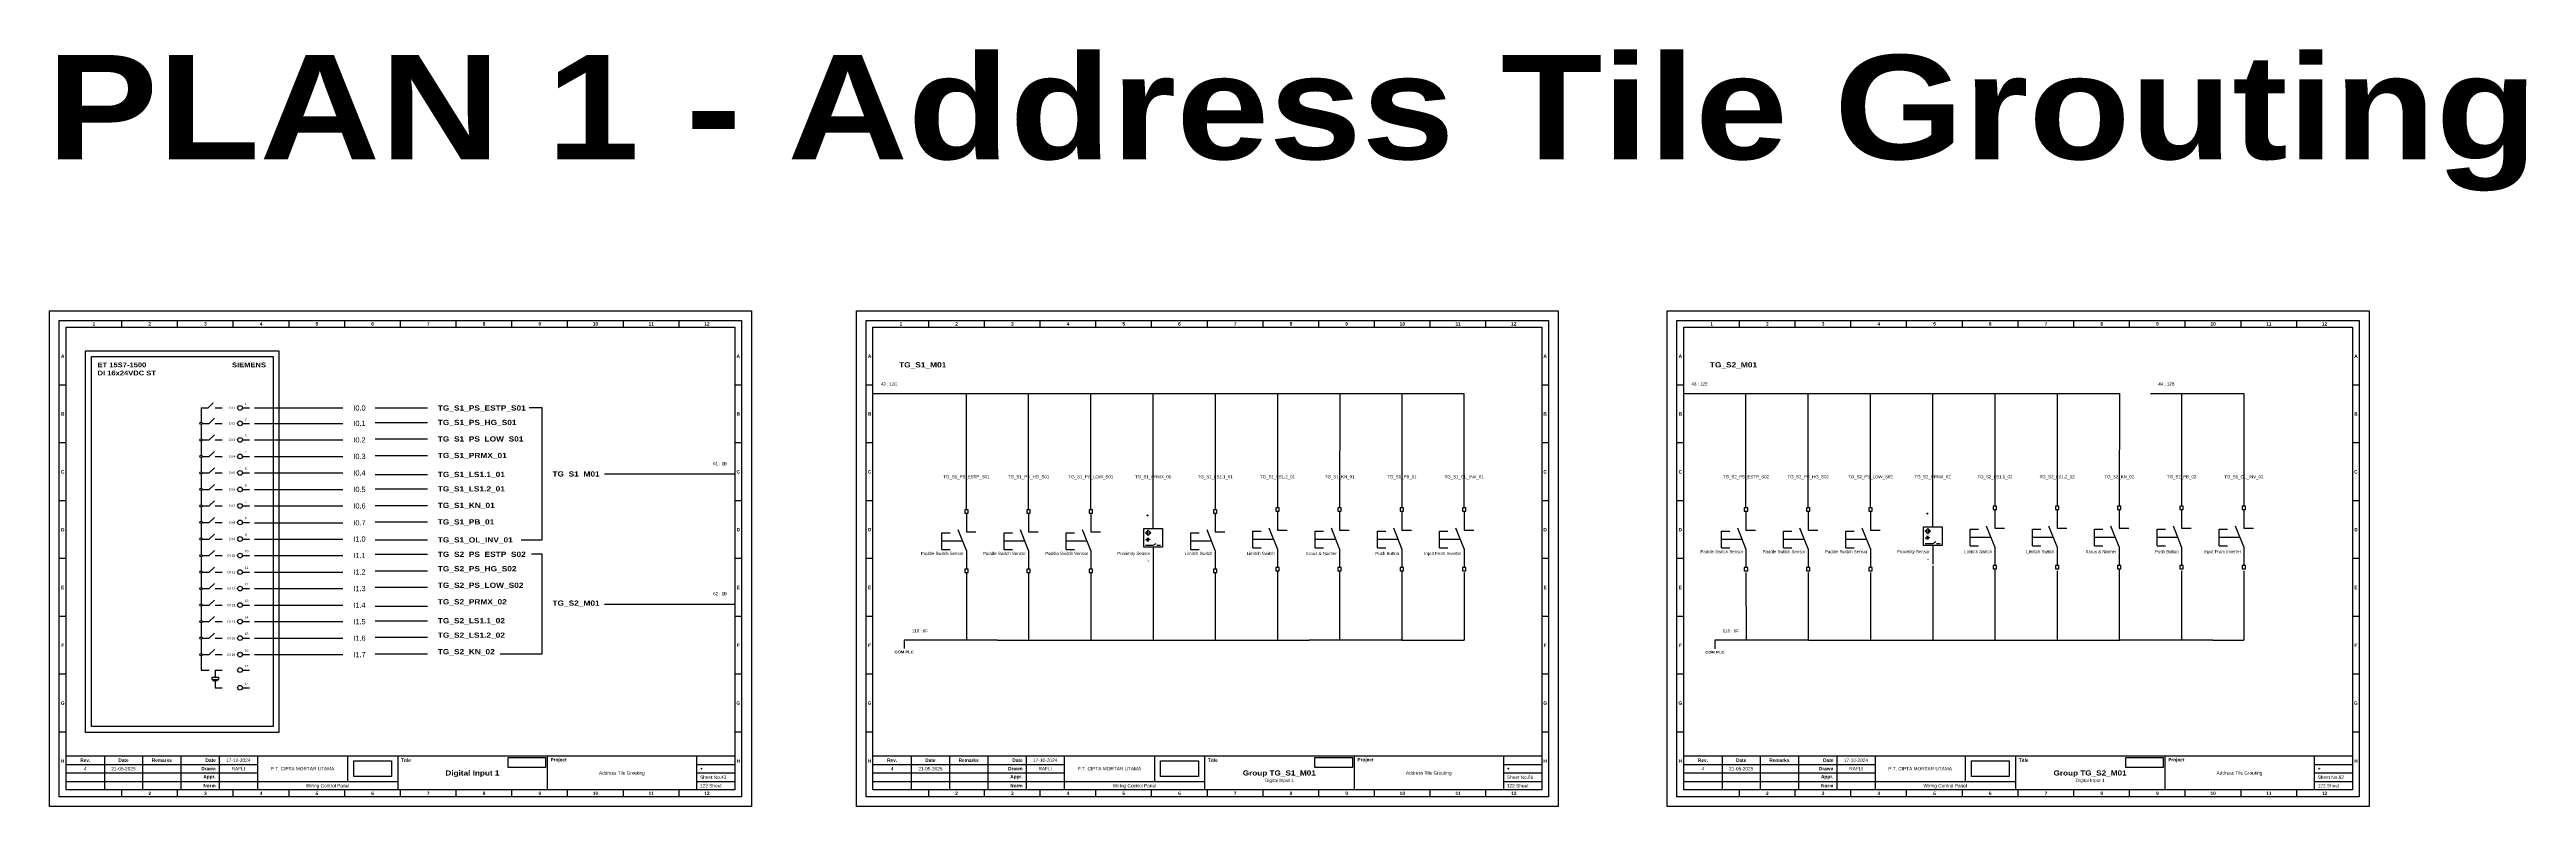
# Model space of a CAD drawing. Header units: centimetres. Extents: x 2030 to 3543, y 1923 to 3402.
# Drawn here: x 2030 to 2981, y 3112 to 3402 of the extents above; entities that cross this region are included whole.
import ezdxf
from ezdxf.enums import TextEntityAlignment as Align

# ---------------------------------------------------------------- set-up
doc = ezdxf.new("R2010")
doc.units = ezdxf.units.CM
doc.header["$MEASUREMENT"] = 0
doc.styles.add('Bold', font='ariblk.ttf', dxfattribs={"height": 25.4})
doc.styles.get("Standard").update_dxf_attribs({"font": 'arial.ttf'})
picture_1 = doc.add_image_def('image1.png', size_in_pixel=(2048, 847))
picture_2 = doc.add_image_def('image2.png', size_in_pixel=(2092, 542))

# ---------------------------------------------------------------- blocks, each defined once
blk = doc.blocks.new('KOP MU PROJECT')
at = {"color": 6, "ltscale": 50}
for p, q in [((27.74, 184.05), (27.74, 186.66)), ((49.13, 184.05), (49.13, 186.66)), ((70.51, 184.05), (70.51, 186.66)), ((91.89, 184.05), (91.89, 186.66)), ((113.27, 184.05), (113.27, 186.66)), ((134.66, 184.05), (134.66, 186.66)), ((156.04, 184.05), (156.04, 186.66)), ((177.42, 184.05), (177.42, 186.66)), ((198.8, 184.05), (198.8, 186.66)), ((220.19, 184.05), (220.19, 186.66)), ((241.57, 184.05), (241.57, 186.66)), ((6.36, 161.84), (3.75, 161.84)), ((265.59, 161.84), (262.98, 161.84)), ((6.36, 139.63), (3.75, 139.63)), ((265.59, 139.63), (262.98, 139.63)), ((6.36, 117.42), (3.75, 117.42)), ((265.59, 117.42), (262.98, 117.42)), ((6.36, 95.22), (3.75, 95.22)), ((265.59, 95.22), (262.98, 95.22)), ((6.36, 73.01), (3.75, 73.01)), ((265.59, 73.01), (262.98, 73.01)), ((6.36, 50.8), (3.75, 50.8)), ((265.59, 50.8), (262.98, 50.8)), ((6.36, 28.59), (3.75, 28.59)), ((265.59, 28.59), (262.98, 28.59)), ((27.74, 3.75), (27.74, 6.36)), ((49.13, 3.75), (49.13, 6.36)), ((70.51, 3.75), (70.51, 6.36)), ((91.89, 3.75), (91.89, 6.36)), ((113.27, 3.75), (113.27, 6.36)), ((134.66, 3.75), (134.66, 6.36)), ((156.04, 3.75), (156.04, 6.36)), ((177.42, 3.75), (177.42, 6.36)), ((198.8, 3.75), (198.8, 6.36)), ((220.19, 3.75), (220.19, 6.36)), ((241.57, 3.75), (241.57, 6.36))]:
    blk.add_line(p, q, dxfattribs=at)
at = {"ltscale": 50}
for p, q in [((6.36, 19.41), (262.98, 19.41)), ((21.04, 19.41), (21.04, 6.36)), ((35.72, 19.41), (35.72, 6.36)), ((50.41, 19.41), (50.41, 6.36)), ((65.09, 19.41), (65.09, 6.36)), ((79.77, 19.41), (79.77, 6.36)), ((114.35, 19.41), (114.35, 9.62)), ((133.6, 19.41), (133.6, 6.36)), ((190.95, 19.41), (190.95, 6.36)), ((248.3, 19.41), (248.3, 6.36)), ((6.36, 16.15), (79.77, 16.15)), ((6.36, 12.89), (79.77, 12.89)), ((6.36, 9.62), (133.6, 9.62)), ((248.3, 16.15), (262.98, 16.15)), ((248.3, 12.89), (262.98, 12.89)), ((248.3, 9.62), (262.98, 9.62))]:
    blk.add_line(p, q, dxfattribs=at)
at = {"color": 1, "ltscale": 50}
blk.add_lwpolyline([(269.34, 0), (0, 0), (0, 190.41), (269.34, 190.41)], close=True, dxfattribs=at)
at = {"color": 6, "ltscale": 50}
for points in [[(265.59, 3.75), (3.75, 3.75), (3.75, 186.66), (265.59, 186.66)], [(262.98, 6.36), (6.36, 6.36), (6.36, 184.05), (262.98, 184.05)]]:
    blk.add_lwpolyline(points, close=True, dxfattribs=at)
at = {"ltscale": 50, "char_height": 1.305, "attachment_point": 4}
for s, width, heights, insert in [('\\pxqc;{\\fArial|b1|i0|c0|p34;1}', 21.3825, [2.51], (6.36, 185.36)), ('\\pxqc;{\\fArial|b1|i0|c0|p34;2}', 21.3825, [2.51], (27.74, 185.36)), ('\\pxqc;{\\fArial|b1|i0|c0|p34;3}', 21.3825, [2.51], (49.13, 185.36)), ('\\pxqc;{\\fArial|b1|i0|c0|p34;4}', 21.3825, [2.51], (70.51, 185.36)), ('\\pxqc;{\\fArial|b1|i0|c0|p34;5}', 21.3825, [2.51], (91.89, 185.36)), ('\\pxqc;{\\fArial|b1|i0|c0|p34;6}', 21.3825, [2.51], (113.27, 185.36)), ('\\pxqc;{\\fArial|b1|i0|c0|p34;7}', 21.3825, [2.51], (134.66, 185.36)), ('\\pxqc;{\\fArial|b1|i0|c0|p34;8}', 21.3825, [2.51], (156.04, 185.36)), ('\\pxqc;{\\fArial|b1|i0|c0|p34;9}', 21.3825, [2.51], (177.42, 185.36)), ('\\pxqc;{\\fArial|b1|i0|c0|p34;10}', 21.3825, [2.51], (198.8, 185.36)), ('\\pxqc;{\\fArial|b1|i0|c0|p34;11}', 21.3825, [2.51], (220.19, 185.36)), ('\\pxqc;{\\fArial|b1|i0|c0|p34;12}', 21.3825, [2.51], (241.57, 185.36)), ('\\pxqc;{\\fArial|b1|i0|c0|p34;A}', 2.61, [2.51], (3.75, 172.95)), ('\\pxqc;{\\fArial|b1|i0|c0|p34;A}', 2.61, [2.51], (262.98, 172.95)), ('\\pxqc;{\\fArial|b1|i0|c0|p34;B}', 2.61, [2.51], (3.75, 150.74)), ('\\pxqc;{\\fArial|b1|i0|c0|p34;B}', 2.61, [2.51], (262.98, 150.74)), ('\\pxqc;{\\fArial|b1|i0|c0|p34;C}', 2.61, [2.51], (3.75, 128.53)), ('\\pxqc;{\\fArial|b1|i0|c0|p34;C}', 2.61, [2.51], (262.98, 128.53)), ('\\pxqc;{\\fArial|b1|i0|c0|p34;D}', 2.61, [2.51], (3.75, 106.32)), ('\\pxqc;{\\fArial|b1|i0|c0|p34;D}', 2.61, [2.51], (262.98, 106.32)), ('\\pxqc;{\\fArial|b1|i0|c0|p34;E}', 2.61, [2.51], (3.75, 84.11)), ('\\pxqc;{\\fArial|b1|i0|c0|p34;E}', 2.61, [2.51], (262.98, 84.11)), ('\\pxqc;{\\fArial|b1|i0|c0|p34;F}', 2.61, [2.51], (3.75, 61.9)), ('\\pxqc;{\\fArial|b1|i0|c0|p34;F}', 2.61, [2.51], (262.98, 61.9)), ('\\pxqc;{\\fArial|b1|i0|c0|p34;G}', 2.61, [2.51], (3.75, 39.69)), ('\\pxqc;{\\fArial|b1|i0|c0|p34;G}', 2.61, [2.51], (262.98, 39.69)), ('\\pxqc;{\\fArial|b1|i0|c0|p34;H}', 2.61, [2.51], (3.75, 17.47)), ('\\pxqc;{\\fArial|b1|i0|c0|p34;Rev.}', 14.6811, [2.88], (6.36, 17.78)), ('\\pxqc;{\\fArial|b1|i0|c0|p34;Date}', 14.6811, [2.88], (21.04, 17.78)), ('\\pxqc;{\\fArial|b1|i0|c0|p34;Remarks}', 14.6811, [2.88], (35.72, 17.78)), ('\\pxqr;{\\fArial|b1|i0|c0|p34;Drawn}', 13.3761, [2.88], (50.41, 14.52)), ('\\pxqr;{\\fArial|b1|i0|c0|p34;Appr.}', 13.3761, [2.88], (50.41, 11.26)), ('\\pxqr;{\\fArial|b1|i0|c0|p34;Date}', 13.3761, [2.88], (50.41, 17.78)), ('\\pxql;{\\fArial|b1|i0|c0|p34;Title}', 50.2419, [2.88], (134.9, 17.78)), ('\\pxql;{\\fArial|b1|i0|c0|p34;Project}', 50.2419, [2.88], (192.25, 17.78)), ('\\pxql;{\\fArial|b1|i0|c0|p34;+}', 14.6811, [2.88], (249.61, 14.52)), ('\\pxqc;{\\fArial|b1|i0|c0|p34;H}', 2.61, [2.51], (262.98, 17.47)), ('\\pxqc;{\\fArial|b1|i0|c0|p34;2}', 21.3825, [2.51], (27.74, 5.06)), ('\\pxqr;{\\fArial|b1|i0|c0|p34;Norm}', 13.3761, [2.88], (50.41, 7.99)), ('\\pxqc;{\\fArial|b1|i0|c0|p34;3}', 21.3825, [2.51], (49.13, 5.06)), ('\\pxqc;{\\fArial|b1|i0|c0|p34;4}', 21.3825, [2.51], (70.51, 5.06)), ('\\pxqc;{\\fArial|b1|i0|c0|p34;5}', 21.3825, [2.51], (91.89, 5.06)), ('\\pxqc;{\\fArial|b1|i0|c0|p34;6}', 21.3825, [2.51], (113.27, 5.06)), ('\\pxqc;{\\fArial|b1|i0|c0|p34;7}', 21.3825, [2.51], (134.66, 5.06)), ('\\pxqc;{\\fArial|b1|i0|c0|p34;8}', 21.3825, [2.51], (156.04, 5.06)), ('\\pxqc;{\\fArial|b1|i0|c0|p34;9}', 21.3825, [2.51], (177.42, 5.06)), ('\\pxqc;{\\fArial|b1|i0|c0|p34;10}', 21.3825, [2.51], (198.8, 5.06)), ('\\pxqc;{\\fArial|b1|i0|c0|p34;11}', 21.3825, [2.51], (220.19, 5.06)), ('\\pxqc;{\\fArial|b1|i0|c0|p34;12}', 21.3825, [2.51], (241.57, 5.06))]:
    blk.add_mtext_dynamic_manual_height_columns(s, width=width, gutter_width=0.0326, heights=heights, dxfattribs=dict(at, insert=insert))
at = {"ltscale": 50}
for tag, p in [('REV', (13.7, 14.52)), ('REVDATE', (28.38, 14.52)), ('REMARKS', (43.06, 14.52)), ('DATECREATED', (72.43, 17.78)), ('DRAWN', (72.43, 14.52)), ('APPR', (72.43, 11.26)), ('COMPANY', (97.06, 14.52)), ('DESCRIPTION', (162.27, 10.03)), ('PROJECT', (219.62, 12.89)), ('NORM', (72.43, 7.99)), ('DRAWINGCATEGORY', (106.68, 7.99))]:
    blk.add_attdef(tag, text='', height=1.3, dxfattribs=at).set_placement(p, align=Align.MIDDLE_CENTER)
at = {"ltscale": 50, "style": 'Bold'}
blk.add_attdef('TITLE', text='', height=1.96, dxfattribs=at).set_placement((162.27, 12.89), align=Align.MIDDLE_CENTER)
at = {"ltscale": 50}
for tag, p in [('SHEETNUMBER', (249.61, 11.26)), ('TOTALSHEET', (249.61, 7.99))]:
    blk.add_attdef(tag, text='', height=1.3, dxfattribs=at).set_placement(p, align=Align.MIDDLE_LEFT)
image = blk.add_image(picture_1, insert=(116.72, 11.48), size_in_units=(14.5, 6), dxfattribs=at)
image.dxf.flags = 15
image = blk.add_image(picture_2, insert=(175.94, 15.04), size_in_units=(14.36, 3.72), dxfattribs=at)
image.dxf.flags = 15

msp = doc.modelspace()

# ---------------------------------------------------------------- linework, layer by layer
at = {"color": 146, "ltscale": 50, "true_color": 0x105689}
for p, q in [((2346.31, 3270.24), (2370.19, 3270.24)), ((2370.19, 3270.24), (2394.07, 3270.24)), ((2382.13, 3225.56), (2382.13, 3270.24)), ((2394.07, 3270.24), (2417.95, 3270.24)), ((2406.01, 3225.56), (2406.01, 3270.24)), ((2417.95, 3270.24), (2441.83, 3270.24)), ((2429.89, 3225.56), (2429.89, 3270.24)), ((2441.83, 3270.24), (2465.71, 3270.24)), ((2453.77, 3225.56), (2453.77, 3270.24)), ((2465.71, 3270.24), (2489.59, 3270.24)), ((2477.65, 3270.24), (2477.65, 3225.56)), ((2489.59, 3270.24), (2513.47, 3270.24)), ((2501.53, 3270.24), (2501.53, 3226.24)), ((2513.47, 3270.24), (2537.35, 3270.24)), ((2525.45, 3270.24), (2525.35, 3226.24)), ((2537.35, 3270.24), (2549.29, 3270.24)), ((2549.29, 3270.24), (2549.29, 3226.24)), ((2549.29, 3270.24), (2573.17, 3270.24)), ((2573.17, 3226.24), (2573.17, 3270.24)), ((2657.42, 3270.24), (2681.3, 3270.24)), ((2681.3, 3226.24), (2681.3, 3270.24)), ((2681.3, 3270.24), (2705.18, 3270.24)), ((2705.18, 3226.24), (2705.18, 3270.24)), ((2705.18, 3270.24), (2729.06, 3270.24)), ((2729.06, 3226.24), (2729.06, 3270.24)), ((2729.06, 3270.24), (2752.94, 3270.24)), ((2752.94, 3226.24), (2752.94, 3270.24)), ((2752.94, 3270.24), (2776.82, 3270.24)), ((2776.82, 3270.24), (2776.82, 3226.93)), ((2776.82, 3270.24), (2800.7, 3270.24)), ((2800.7, 3270.24), (2800.7, 3226.93)), ((2800.7, 3270.24), (2824.58, 3270.24)), ((2824.58, 3270.24), (2824.53, 3226.93)), ((2836.52, 3270.24), (2848.46, 3270.24)), ((2848.46, 3270.24), (2848.46, 3226.93)), ((2848.46, 3270.24), (2860.4, 3270.24)), ((2860.4, 3270.24), (2872.34, 3270.24)), ((2872.34, 3270.24), (2872.34, 3226.93)), ((2109.02, 3264.65), (2142.92, 3264.65)), ((2155.29, 3264.65), (2175.29, 3264.65)), ((2219.29, 3264.65), (2214.42, 3264.65)), ((2219.29, 3214), (2219.29, 3264.65)), ((2109.02, 3258.75), (2142.92, 3258.75)), ((2109.02, 3252.41), (2142.92, 3252.41)), ((2155.29, 3259.1), (2175.29, 3259.1)), ((2155.29, 3252.76), (2175.29, 3252.76)), ((2109.02, 3246.06), (2142.92, 3246.06)), ((2155.29, 3246.41), (2175.29, 3246.41)), ((2109.02, 3239.71), (2142.92, 3239.71)), ((2109.02, 3233.37), (2142.92, 3233.37)), ((2155.29, 3239.13), (2175.29, 3239.13)), ((2155.29, 3233.59), (2175.29, 3233.59)), ((2243.29, 3239.32), (2293.29, 3239.32)), ((2109.02, 3227.02), (2142.92, 3227.02)), ((2155.29, 3227.24), (2175.29, 3227.24)), ((2109.02, 3220.55), (2142.92, 3220.55)), ((2109.02, 3214.33), (2142.92, 3214.33)), ((2155.29, 3220.9), (2175.29, 3220.9)), ((2155.29, 3214), (2175.29, 3214)), ((2211.29, 3214), (2219.29, 3214)), ((2109.02, 3207.98), (2142.92, 3207.98)), ((2155.29, 3208.46), (2175.29, 3208.46)), ((2219.29, 3208.46), (2215.29, 3208.46)), ((2219.29, 3170.25), (2219.29, 3208.46)), ((2453.77, 3204.02), (2453.77, 3175.43)), ((2752.94, 3204.02), (2752.94, 3175.43)), ((2109.02, 3201.64), (2142.92, 3201.64)), ((2109.02, 3195.29), (2142.92, 3195.29)), ((2155.29, 3202.11), (2175.29, 3202.11)), ((2155.29, 3195.77), (2175.29, 3195.77)), ((2382.13, 3201.46), (2382.16, 3175.43)), ((2406.01, 3201.46), (2406.01, 3175.43)), ((2429.89, 3201.46), (2429.89, 3175.43)), ((2477.65, 3201.46), (2477.65, 3175.43)), ((2501.53, 3202.14), (2501.53, 3175.43)), ((2525.35, 3202.14), (2525.35, 3175.43)), ((2549.29, 3202.14), (2549.29, 3175.43)), ((2573.17, 3201.46), (2573.2, 3175.43)), ((2681.3, 3201.46), (2681.33, 3175.43)), ((2705.18, 3201.46), (2705.18, 3175.43)), ((2729.06, 3201.46), (2729.06, 3175.43)), ((2776.82, 3202.83), (2776.82, 3175.43)), ((2800.7, 3202.14), (2800.7, 3175.43)), ((2824.53, 3202.83), (2824.53, 3175.43)), ((2848.46, 3202.14), (2848.46, 3175.43)), ((2872.34, 3202.14), (2872.34, 3175.43)), ((2109.02, 3188.94), (2142.92, 3188.94)), ((2155.29, 3188.49), (2175.29, 3188.49)), ((2243.29, 3189.36), (2293.29, 3189.36)), ((2109.02, 3182.6), (2142.92, 3182.6)), ((2109.02, 3176.25), (2142.92, 3176.25)), ((2155.29, 3182.95), (2175.29, 3182.95)), ((2155.29, 3176.6), (2175.29, 3176.6)), ((2394.11, 3175.43), (2358.25, 3175.43)), ((2358.25, 3175.43), (2358.25, 3172.23)), ((2394.11, 3175.43), (2441.91, 3175.43)), ((2441.91, 3175.43), (2441.91, 3175.43)), ((2441.91, 3175.43), (2489.71, 3175.43)), ((2489.71, 3175.43), (2513.67, 3175.43)), ((2549.29, 3175.43), (2513.67, 3175.43)), ((2549.29, 3175.43), (2573.17, 3175.43)), ((2705.22, 3175.43), (2669.36, 3175.43)), ((2669.36, 3175.36), (2669.36, 3172.16)), ((2705.22, 3175.43), (2753.02, 3175.43)), ((2753.02, 3175.43), (2753.02, 3175.43)), ((2753.02, 3175.43), (2800.82, 3175.43)), ((2800.82, 3175.43), (2824.78, 3175.43)), ((2860.4, 3175.43), (2824.78, 3175.43)), ((2860.4, 3175.43), (2872.34, 3175.43)), ((2109.02, 3169.91), (2142.92, 3169.91)), ((2155.29, 3170.25), (2175.29, 3170.25)), ((2203.29, 3170.25), (2219.29, 3170.25))]:
    msp.add_line(p, q, dxfattribs=at)
at = {"ltscale": 50}
for p, q in [((2088.45, 3264.65), (2091.17, 3264.65)), ((2088.45, 3264.65), (2088.45, 3259.21)), ((2091.17, 3264.65), (2093.09, 3266.57)), ((2091.62, 3258.75), (2093.55, 3260.68)), ((2093.89, 3264.65), (2096.61, 3264.65)), ((2088.45, 3258.3), (2088.45, 3252.86)), ((2088.45, 3251.95), (2088.45, 3246.51)), ((2088.9, 3258.75), (2091.62, 3258.75)), ((2088.9, 3252.41), (2091.62, 3252.41)), ((2091.62, 3252.41), (2093.55, 3254.33)), ((2093.89, 3258.75), (2096.61, 3258.75)), ((2093.89, 3252.41), (2096.61, 3252.41)), ((2088.45, 3245.61), (2088.45, 3240.17)), ((2088.9, 3246.06), (2091.62, 3246.06)), ((2091.62, 3246.06), (2093.55, 3247.98)), ((2091.62, 3239.71), (2093.55, 3241.64)), ((2093.89, 3246.06), (2096.61, 3246.06)), ((2088.45, 3239.26), (2088.45, 3233.82)), ((2088.45, 3232.91), (2088.45, 3227.48)), ((2088.9, 3239.71), (2091.62, 3239.71)), ((2088.9, 3233.37), (2091.62, 3233.37)), ((2091.62, 3233.37), (2093.55, 3235.29)), ((2093.89, 3239.71), (2096.61, 3239.71)), ((2093.89, 3233.37), (2096.61, 3233.37)), ((2088.45, 3226.57), (2088.45, 3221.13)), ((2088.9, 3227.02), (2091.62, 3227.02)), ((2091.62, 3227.02), (2093.55, 3228.95)), ((2091.62, 3220.68), (2093.55, 3222.6)), ((2093.89, 3227.02), (2096.61, 3227.02)), ((2382.13, 3224.28), (2382.13, 3217.1)), ((2406.01, 3224.28), (2406.01, 3217.1)), ((2429.89, 3224.28), (2429.89, 3217.1)), ((2453.77, 3218.38), (2453.77, 3225.56)), ((2477.65, 3224.28), (2477.65, 3217.1)), ((2501.53, 3224.96), (2501.53, 3217.78)), ((2525.35, 3224.96), (2525.35, 3217.78)), ((2549.29, 3224.96), (2549.29, 3217.78)), ((2573.17, 3224.96), (2573.17, 3217.78)), ((2681.3, 3224.96), (2681.3, 3217.78)), ((2705.18, 3224.96), (2705.18, 3217.78)), ((2729.06, 3224.96), (2729.06, 3217.78)), ((2752.94, 3219.06), (2752.94, 3226.24)), ((2776.82, 3225.65), (2776.82, 3218.47)), ((2800.7, 3225.65), (2800.7, 3218.47)), ((2824.53, 3225.65), (2824.53, 3218.47)), ((2848.46, 3225.65), (2848.46, 3218.47)), ((2872.34, 3225.65), (2872.34, 3218.47)), ((2088.45, 3220.22), (2088.45, 3214.78)), ((2088.45, 3213.88), (2088.45, 3208.44)), ((2088.9, 3220.68), (2091.62, 3220.68)), ((2088.9, 3214.33), (2091.62, 3214.33)), ((2091.62, 3214.33), (2093.55, 3216.25)), ((2093.89, 3220.68), (2096.61, 3220.68)), ((2093.89, 3214.33), (2096.61, 3214.33)), ((2450.89, 3214.11), (2451.61, 3214.11)), ((2452.69, 3214.11), (2451.97, 3214.11)), ((2750.07, 3214.79), (2750.78, 3214.79)), ((2751.86, 3214.79), (2751.14, 3214.79)), ((2088.45, 3207.53), (2088.45, 3202.09)), ((2088.9, 3207.98), (2091.62, 3207.98)), ((2091.62, 3207.98), (2093.55, 3209.91)), ((2091.62, 3201.64), (2093.55, 3203.56)), ((2093.89, 3207.98), (2096.61, 3207.98)), ((2382.13, 3209.92), (2382.13, 3202.74)), ((2406.01, 3209.92), (2406.01, 3202.74)), ((2429.89, 3209.92), (2429.89, 3202.74)), ((2453.77, 3211.2), (2453.77, 3204.02)), ((2455.2, 3211.92), (2456.64, 3211.92)), ((2477.65, 3209.92), (2477.65, 3202.74)), ((2501.53, 3210.6), (2501.53, 3203.42)), ((2525.35, 3210.6), (2525.35, 3203.42)), ((2549.29, 3210.6), (2549.29, 3203.42)), ((2573.17, 3210.6), (2573.17, 3203.42)), ((2681.3, 3210.6), (2681.3, 3203.42)), ((2705.18, 3210.6), (2705.18, 3203.42)), ((2729.06, 3210.6), (2729.06, 3203.42)), ((2752.94, 3211.88), (2752.94, 3204.7)), ((2754.37, 3212.6), (2755.81, 3212.6)), ((2776.82, 3211.29), (2776.82, 3204.11)), ((2800.7, 3211.29), (2800.7, 3204.11)), ((2824.53, 3211.29), (2824.53, 3204.11)), ((2848.46, 3211.29), (2848.46, 3204.11)), ((2872.34, 3211.29), (2872.34, 3204.11)), ((2088.45, 3201.18), (2088.45, 3195.74)), ((2088.45, 3194.84), (2088.45, 3189.4)), ((2088.9, 3201.64), (2091.62, 3201.64)), ((2088.9, 3195.29), (2091.62, 3195.29)), ((2091.62, 3195.29), (2093.55, 3197.21)), ((2093.89, 3201.64), (2096.61, 3201.64)), ((2093.89, 3195.29), (2096.61, 3195.29)), ((2088.45, 3188.49), (2088.45, 3183.05)), ((2088.9, 3188.94), (2091.62, 3188.94)), ((2091.62, 3188.94), (2093.55, 3190.87)), ((2091.62, 3182.6), (2093.55, 3184.52)), ((2093.89, 3188.94), (2096.61, 3188.94)), ((2088.45, 3182.14), (2088.45, 3176.7)), ((2088.45, 3175.8), (2088.45, 3170.36)), ((2088.9, 3182.6), (2091.62, 3182.6)), ((2088.9, 3176.25), (2091.62, 3176.25)), ((2091.62, 3176.25), (2093.55, 3178.17)), ((2093.89, 3182.6), (2096.61, 3182.6)), ((2093.89, 3176.25), (2096.61, 3176.25)), ((2088.45, 3169.45), (2088.45, 3164.01)), ((2088.9, 3169.91), (2091.62, 3169.91)), ((2091.62, 3169.91), (2093.55, 3171.83)), ((2093.89, 3169.91), (2096.61, 3169.91)), ((2088.45, 3164.01), (2091.62, 3164.01)), ((2092.53, 3161.29), (2095.25, 3161.29)), ((2092.53, 3161.29), (2092.53, 3160.39)), ((2092.53, 3160.39), (2095.25, 3160.39)), ((2092.98, 3159.93), (2094.8, 3159.93)), ((2093.89, 3164.01), (2096.61, 3164.01)), ((2093.89, 3164.01), (2093.89, 3161.29)), ((2093.89, 3159.93), (2093.89, 3157.21)), ((2093.89, 3157.21), (2096.61, 3157.21)), ((2095.25, 3160.39), (2095.25, 3161.29))]:
    msp.add_line(p, q, dxfattribs=at)
at = {"color": 6, "ltscale": 50}
for p, q in [((2104.3, 3264.65), (2107.02, 3264.65)), ((2104.3, 3258.75), (2107.02, 3258.75)), ((2104.3, 3252.41), (2107.02, 3252.41)), ((2104.3, 3246.06), (2107.02, 3246.06)), ((2104.3, 3239.71), (2107.02, 3239.71)), ((2104.3, 3233.37), (2107.02, 3233.37)), ((2104.3, 3227.02), (2107.02, 3227.02)), ((2104.3, 3220.68), (2107.02, 3220.68)), ((2104.3, 3214.33), (2107.02, 3214.33)), ((2104.3, 3207.98), (2107.02, 3207.98)), ((2104.3, 3201.64), (2107.02, 3201.64)), ((2104.3, 3195.29), (2107.02, 3195.29)), ((2104.3, 3188.94), (2107.02, 3188.94)), ((2104.3, 3182.6), (2107.02, 3182.6)), ((2104.3, 3176.25), (2107.02, 3176.25)), ((2104.3, 3169.91), (2107.02, 3169.91)), ((2104.3, 3164.01), (2107.02, 3164.01)), ((2104.3, 3157.21), (2107.02, 3157.21))]:
    msp.add_line(p, q, dxfattribs=at)
at = {"ltscale": 500}
for p, q in [((2372.69, 3210.31), (2372.69, 3216.71)), ((2372.69, 3216.71), (2375.89, 3216.71)), ((2380.69, 3213.51), (2372.69, 3213.51)), ((2382.13, 3209.92), (2378.96, 3217.84)), ((2382.13, 3217.1), (2385.8, 3217.1)), ((2396.57, 3210.31), (2396.57, 3216.71)), ((2396.57, 3216.71), (2399.77, 3216.71)), ((2404.57, 3213.51), (2396.57, 3213.51)), ((2406.01, 3209.92), (2402.84, 3217.84)), ((2406.01, 3217.1), (2409.68, 3217.1)), ((2420.45, 3210.31), (2420.45, 3216.71)), ((2420.45, 3216.71), (2423.65, 3216.71)), ((2428.45, 3213.51), (2420.45, 3213.51)), ((2429.89, 3209.92), (2426.72, 3217.84)), ((2429.89, 3217.1), (2433.56, 3217.1)), ((2468.21, 3210.31), (2468.21, 3216.71)), ((2468.21, 3216.71), (2471.41, 3216.71)), ((2476.21, 3213.51), (2468.21, 3213.51)), ((2477.65, 3209.92), (2474.48, 3217.84)), ((2477.65, 3217.1), (2481.32, 3217.1)), ((2492.09, 3210.99), (2492.09, 3217.39)), ((2492.09, 3217.39), (2495.29, 3217.39)), ((2500.09, 3214.19), (2492.09, 3214.19)), ((2501.53, 3210.6), (2498.36, 3218.52)), ((2501.53, 3217.78), (2505.2, 3217.78)), ((2515.92, 3210.99), (2515.92, 3217.39)), ((2515.92, 3217.39), (2519.12, 3217.39)), ((2523.92, 3214.19), (2515.92, 3214.19)), ((2525.35, 3210.6), (2522.19, 3218.52)), ((2525.35, 3217.78), (2529.03, 3217.78)), ((2539.85, 3210.99), (2539.85, 3217.39)), ((2539.85, 3217.39), (2543.05, 3217.39)), ((2547.85, 3214.19), (2539.85, 3214.19)), ((2549.29, 3210.6), (2546.12, 3218.52)), ((2549.29, 3217.78), (2552.96, 3217.78)), ((2563.73, 3210.99), (2563.73, 3217.39)), ((2563.73, 3217.39), (2566.93, 3217.39)), ((2571.73, 3214.19), (2563.73, 3214.19)), ((2573.17, 3210.6), (2570, 3218.52)), ((2573.17, 3217.78), (2576.84, 3217.78)), ((2671.86, 3210.99), (2671.86, 3217.39)), ((2671.86, 3217.39), (2675.06, 3217.39)), ((2679.86, 3214.19), (2671.86, 3214.19)), ((2681.3, 3210.6), (2678.13, 3218.52)), ((2681.3, 3217.78), (2684.97, 3217.78)), ((2695.74, 3210.99), (2695.74, 3217.39)), ((2695.74, 3217.39), (2698.94, 3217.39)), ((2703.74, 3214.19), (2695.74, 3214.19)), ((2705.18, 3210.6), (2702.01, 3218.52)), ((2705.18, 3217.78), (2708.85, 3217.78)), ((2719.62, 3210.99), (2719.62, 3217.39)), ((2719.62, 3217.39), (2722.82, 3217.39)), ((2727.62, 3214.19), (2719.62, 3214.19)), ((2729.06, 3210.6), (2725.89, 3218.52)), ((2729.06, 3217.78), (2732.73, 3217.78)), ((2767.38, 3211.68), (2767.38, 3218.08)), ((2767.38, 3218.08), (2770.58, 3218.08)), ((2775.38, 3214.88), (2767.38, 3214.88)), ((2776.82, 3211.29), (2773.65, 3219.21)), ((2776.82, 3218.47), (2780.49, 3218.47)), ((2791.26, 3211.68), (2791.26, 3218.08)), ((2791.26, 3218.08), (2794.46, 3218.08)), ((2799.26, 3214.88), (2791.26, 3214.88)), ((2800.7, 3211.29), (2797.53, 3219.21)), ((2800.7, 3218.47), (2804.37, 3218.47)), ((2815.09, 3211.68), (2815.09, 3218.08)), ((2815.09, 3218.08), (2818.29, 3218.08)), ((2823.09, 3214.88), (2815.09, 3214.88)), ((2824.53, 3211.29), (2821.36, 3219.21)), ((2824.53, 3218.47), (2828.2, 3218.47)), ((2839.02, 3211.68), (2839.02, 3218.08)), ((2839.02, 3218.08), (2842.22, 3218.08)), ((2847.02, 3214.88), (2839.02, 3214.88)), ((2848.46, 3211.29), (2845.29, 3219.21)), ((2848.46, 3218.47), (2852.13, 3218.47)), ((2862.9, 3211.68), (2862.9, 3218.08)), ((2862.9, 3218.08), (2866.1, 3218.08)), ((2870.9, 3214.88), (2862.9, 3214.88)), ((2872.34, 3211.29), (2869.17, 3219.21)), ((2872.34, 3218.47), (2876.01, 3218.47)), ((2372.69, 3210.31), (2375.89, 3210.31)), ((2396.57, 3210.31), (2399.77, 3210.31)), ((2420.45, 3210.31), (2423.65, 3210.31)), ((2468.21, 3210.31), (2471.41, 3210.31)), ((2492.09, 3210.99), (2495.29, 3210.99)), ((2515.92, 3210.99), (2519.12, 3210.99)), ((2539.85, 3210.99), (2543.05, 3210.99)), ((2563.73, 3210.99), (2566.93, 3210.99)), ((2671.86, 3210.99), (2675.06, 3210.99)), ((2695.74, 3210.99), (2698.94, 3210.99)), ((2719.62, 3210.99), (2722.82, 3210.99)), ((2767.38, 3211.68), (2770.58, 3211.68)), ((2791.26, 3211.68), (2794.46, 3211.68)), ((2815.09, 3211.68), (2818.29, 3211.68)), ((2839.02, 3211.68), (2842.22, 3211.68)), ((2862.9, 3211.68), (2866.1, 3211.68))]:
    msp.add_line(p, q, dxfattribs=at)
at = {"ltscale": 50}
for points in [[(2044.17, 3286.64), (2118.36, 3286.64), (2118.36, 3140.01), (2044.17, 3140.01)], [(2450.18, 3218.38), (2457.36, 3218.38), (2457.36, 3211.2), (2450.18, 3211.2)], [(2451.91, 3215.63), (2450.89, 3216.64), (2451.91, 3217.66), (2452.93, 3216.64)], [(2749.35, 3219.06), (2756.53, 3219.06), (2756.53, 3211.88), (2749.35, 3211.88)], [(2751.08, 3216.31), (2750.07, 3217.33), (2751.08, 3218.34), (2752.1, 3217.33)]]:
    msp.add_lwpolyline(points, close=True, dxfattribs=at)
at = {"color": 6, "ltscale": 50}
msp.add_lwpolyline([(2046.44, 3284.37), (2116.09, 3284.37), (2116.09, 3142.28), (2046.44, 3142.28)], close=True, dxfattribs=at)
at = {"ltscale": 500}
for points in [[(2381.49, 3224.28), (2382.77, 3224.28), (2382.77, 3225.56), (2381.49, 3225.56)], [(2405.37, 3224.28), (2406.65, 3224.28), (2406.65, 3225.56), (2405.37, 3225.56)], [(2429.25, 3224.28), (2430.53, 3224.28), (2430.53, 3225.56), (2429.25, 3225.56)], [(2477.01, 3224.28), (2478.29, 3224.28), (2478.29, 3225.56), (2477.01, 3225.56)], [(2500.89, 3224.96), (2502.17, 3224.96), (2502.17, 3226.24), (2500.89, 3226.24)], [(2524.71, 3224.96), (2525.99, 3224.96), (2525.99, 3226.24), (2524.71, 3226.24)], [(2548.65, 3224.96), (2549.93, 3224.96), (2549.93, 3226.24), (2548.65, 3226.24)], [(2572.53, 3224.96), (2573.81, 3224.96), (2573.81, 3226.24), (2572.53, 3226.24)], [(2680.66, 3224.96), (2681.94, 3224.96), (2681.94, 3226.24), (2680.66, 3226.24)], [(2704.54, 3224.96), (2705.82, 3224.96), (2705.82, 3226.24), (2704.54, 3226.24)], [(2728.42, 3224.96), (2729.7, 3224.96), (2729.7, 3226.24), (2728.42, 3226.24)], [(2776.18, 3225.65), (2777.46, 3225.65), (2777.46, 3226.93), (2776.18, 3226.93)], [(2800.06, 3225.65), (2801.34, 3225.65), (2801.34, 3226.93), (2800.06, 3226.93)], [(2823.89, 3225.65), (2825.17, 3225.65), (2825.17, 3226.93), (2823.89, 3226.93)], [(2847.82, 3225.65), (2849.1, 3225.65), (2849.1, 3226.93), (2847.82, 3226.93)], [(2871.7, 3225.65), (2872.98, 3225.65), (2872.98, 3226.93), (2871.7, 3226.93)], [(2500.89, 3202.14), (2502.17, 3202.14), (2502.17, 3203.42), (2500.89, 3203.42)], [(2524.71, 3202.14), (2525.99, 3202.14), (2525.99, 3203.42), (2524.71, 3203.42)], [(2548.65, 3202.14), (2549.93, 3202.14), (2549.93, 3203.42), (2548.65, 3203.42)], [(2572.53, 3202.14), (2573.81, 3202.14), (2573.81, 3203.42), (2572.53, 3203.42)], [(2680.66, 3202.14), (2681.94, 3202.14), (2681.94, 3203.42), (2680.66, 3203.42)], [(2704.54, 3202.14), (2705.82, 3202.14), (2705.82, 3203.42), (2704.54, 3203.42)], [(2728.42, 3202.14), (2729.7, 3202.14), (2729.7, 3203.42), (2728.42, 3203.42)], [(2776.18, 3202.83), (2777.46, 3202.83), (2777.46, 3204.11), (2776.18, 3204.11)], [(2800.06, 3202.83), (2801.34, 3202.83), (2801.34, 3204.11), (2800.06, 3204.11)], [(2823.89, 3202.83), (2825.17, 3202.83), (2825.17, 3204.11), (2823.89, 3204.11)], [(2847.82, 3202.83), (2849.1, 3202.83), (2849.1, 3204.11), (2847.82, 3204.11)], [(2871.7, 3202.83), (2872.98, 3202.83), (2872.98, 3204.11), (2871.7, 3204.11)], [(2381.49, 3201.46), (2382.77, 3201.46), (2382.77, 3202.74), (2381.49, 3202.74)], [(2405.37, 3201.46), (2406.65, 3201.46), (2406.65, 3202.74), (2405.37, 3202.74)], [(2429.25, 3201.46), (2430.53, 3201.46), (2430.53, 3202.74), (2429.25, 3202.74)], [(2477.01, 3201.46), (2478.29, 3201.46), (2478.29, 3202.74), (2477.01, 3202.74)]]:
    msp.add_lwpolyline(points, close=True, dxfattribs=at)
at = {"ltscale": 50}
for points in [[(2450.89, 3211.92), (2453.77, 3211.92), (2455.01, 3212.63)], [(2451.61, 3213.39), (2451.61, 3214.11), (2451.61, 3214.83)], [(2451.62, 3215.92), (2451.62, 3217.37)], [(2451.97, 3213.39), (2451.97, 3214.11), (2451.97, 3214.83)], [(2452.2, 3217.37), (2452.2, 3215.92)], [(2750.07, 3212.6), (2752.94, 3212.6), (2754.18, 3213.32)], [(2750.78, 3214.08), (2750.78, 3214.79), (2750.78, 3215.51)], [(2750.8, 3216.6), (2750.8, 3218.06)], [(2751.14, 3214.08), (2751.14, 3214.79), (2751.14, 3215.51)], [(2751.37, 3218.06), (2751.37, 3216.6)]]:
    msp.add_lwpolyline(points, dxfattribs=at)
at = {"color": 6, "ltscale": 500}
for centre in [(2103.4, 3264.65), (2103.4, 3258.75), (2103.4, 3252.41), (2103.4, 3246.06), (2103.4, 3239.71), (2103.4, 3233.37), (2103.4, 3227.02), (2103.4, 3220.68), (2103.4, 3214.33), (2103.4, 3207.98), (2103.4, 3201.64), (2103.4, 3195.29), (2103.4, 3188.94), (2103.4, 3182.6), (2103.4, 3176.25), (2103.4, 3169.91), (2103.4, 3164.01), (2103.4, 3157.21)]:
    msp.add_circle(centre, 0.907, dxfattribs=at)
at = {"ltscale": 500}
for centre in [(2088.45, 3258.75), (2088.45, 3252.41), (2088.45, 3246.06), (2088.45, 3239.71), (2088.45, 3233.37), (2088.45, 3227.02), (2088.45, 3220.68), (2088.45, 3214.33), (2088.45, 3207.98), (2088.45, 3201.64), (2088.45, 3195.29), (2088.45, 3188.94), (2088.45, 3182.6), (2088.45, 3176.25), (2088.45, 3169.91)]:
    msp.add_circle(centre, 0.453, dxfattribs=at)

# ---------------------------------------------------------------- block references
for p, values in [((2030.31, 3111.59), {'TITLE': 'Digital Input 1', 'PROJECT': 'Address Tile Grouting', 'COMPANY': 'P.T. CIPTA MORTAR UTAMA', 'DRAWINGCATEGORY': 'Wiring Control Panel', 'DRAWN': 'RAFLI', 'DATECREATED': '17-10-2024', 'REVDATE': '21-05-2025', 'REV': '4', 'SHEETNUMBER': 'Sheet No.43', 'TOTALSHEET': '122 Sheet'}), ((2339.94, 3111.59), {'DESCRIPTION': 'Digital Input 1', 'TITLE': 'Group TG_S1_M01', 'PROJECT': 'Address Tile Grouting', 'COMPANY': 'P.T. CIPTA MORTAR UTAMA', 'DRAWINGCATEGORY': 'Wiring Control Panel', 'DRAWN': 'RAFLI', 'DATECREATED': '17-10-2024', 'REVDATE': '21-05-2025', 'REV': '4', 'SHEETNUMBER': 'Sheet No.61', 'TOTALSHEET': '122 Sheet'}), ((2651.06, 3111.59), {'DESCRIPTION': 'Digital Input 1', 'TITLE': 'Group TG_S2_M01', 'PROJECT': 'Address Tile Grouting', 'COMPANY': 'P.T. CIPTA MORTAR UTAMA', 'DRAWINGCATEGORY': 'Wiring Control Panel', 'DRAWN': 'RAFLI', 'DATECREATED': '17-10-2024', 'REVDATE': '21-05-2025', 'REV': '4', 'SHEETNUMBER': 'Sheet No.62', 'TOTALSHEET': '122 Sheet'})]:
    msp.add_blockref('KOP MU PROJECT', p).add_auto_attribs(values)

# ---------------------------------------------------------------- texts
at = {"ltscale": 500, "style": 'Bold'}
for s, height, p in [('PLAN 1 - Address Tile Grouting', 40, (2029.22, 3360.2)), ('TG_S1_M01', 2, (2356.31, 3280.24)), ('TG_S2_M01', 2, (2667.42, 3280.24))]:
    msp.add_text(s, height=height, dxfattribs=at).set_placement(p)
for s, p in [('ET 15S7-1500', (2048.74, 3282.11)), ('DI 16x24VDC ST', (2048.74, 3278.98))]:
    msp.add_text(s, height=1.8132, dxfattribs=at).set_placement(p, align=Align.TOP_LEFT)
for s, height, p in [('SIEMENS', 1.813, (2113.37, 3282.11)), ('+', 1.44, (2452.33, 3224.12)), ('+', 1.44, (2751.5, 3224.81))]:
    msp.add_text(s, height=height, dxfattribs=at).set_placement(p, align=Align.TOP_RIGHT)
at = {"ltscale": 500}
for s, p in [('43 : 12C', (2349.31, 3274.44)), ('43 : 12E', (2660.42, 3274.46)), ('44 : 12B', (2839.52, 3274.44)), ('118 : 6F', (2361.25, 3179.64)), ('118 : 6F', (2672.36, 3179.64))]:
    msp.add_text(s, height=1.2, dxfattribs=at).set_placement(p, align=Align.TOP_LEFT)
for s, p in [('DI 1', (2101.58, 3264.65)), ('DI 2', (2101.58, 3258.75)), ('DI 3', (2101.58, 3252.41)), ('DI 4', (2101.58, 3246.06)), ('DI 5', (2101.58, 3239.71)), ('DI 6', (2101.58, 3233.37)), ('DI 7', (2101.58, 3227.02)), ('DI 8', (2101.58, 3220.68)), ('DI 9', (2101.58, 3214.33)), ('DI 10', (2101.58, 3207.98)), ('DI 11', (2101.58, 3201.64)), ('DI 12', (2101.58, 3195.29)), ('DI 13', (2101.58, 3188.94)), ('DI 14', (2101.58, 3182.6)), ('DI 15', (2101.58, 3176.25)), ('DI 16', (2101.58, 3169.91))]:
    msp.add_text(s, height=0.907, dxfattribs=at).set_placement(p, align=Align.MIDDLE_RIGHT)
for s, p in [('2', (2105.21, 3259.66)), ('1', (2105.21, 3265.55)), ('3', (2105.21, 3253.31)), ('4', (2105.21, 3246.97)), ('5', (2105.21, 3240.62)), ('6', (2105.21, 3234.27)), ('7', (2105.21, 3227.93)), ('8', (2105.21, 3221.58)), ('9', (2105.21, 3215.24)), ('10', (2105.21, 3208.89)), ('11', (2105.21, 3202.54)), ('12', (2105.21, 3196.2)), ('13', (2105.21, 3189.85)), ('14', (2105.21, 3183.5)), ('15', (2105.21, 3177.16)), ('16', (2105.21, 3170.81)), ('L+', (2105.21, 3164.92)), ('L-', (2105.21, 3158.12))]:
    msp.add_text(s, height=0.907, dxfattribs=at).set_placement(p, align=Align.BOTTOM_LEFT)
for s, p in [('I0.0', (2146.92, 3264.65)), ('I0.1', (2146.92, 3258.75)), ('I0.2', (2146.92, 3252.41)), ('I0.3', (2146.92, 3246.06)), ('I0.4', (2146.92, 3239.71)), ('I0.5', (2146.92, 3233.37)), ('I0.6', (2146.92, 3227.02)), ('I0.7', (2146.92, 3220.55)), ('I1.0', (2146.92, 3214.33)), ('I1.1', (2146.92, 3207.98)), ('I1.2', (2146.92, 3201.64)), ('I1.3', (2146.92, 3195.29)), ('I1.4', (2146.92, 3188.94)), ('I1.5', (2146.92, 3182.6)), ('I1.6', (2146.92, 3176.25)), ('I1.7', (2146.92, 3169.91))]:
    msp.add_text(s, height=2, dxfattribs=at).set_placement(p, align=Align.MIDDLE_LEFT)
at = {"ltscale": 500, "style": 'Bold'}
for s, p in [('TG_S1_PS_ESTP_S01', (2179.29, 3264.65)), ('TG_S1_PS_HG_S01', (2179.29, 3259.1)), ('TG_S1_PS_LOW_S01', (2179.29, 3252.76)), ('TG_S1_PRMX_01', (2179.29, 3246.41)), ('TG_S1_LS1.1_01', (2179.29, 3239.13)), ('TG_S1_LS1.2_01', (2179.29, 3233.59)), ('TG_S1_M01', (2223.29, 3239.32)), ('TG_S1_KN_01', (2179.29, 3227.24)), ('TG_S1_PB_01', (2179.29, 3220.9)), ('TG_S1_OL_INV_01', (2179.29, 3214)), ('TG_S2_PS_ESTP_S02', (2179.29, 3208.46)), ('TG_S2_PS_HG_S02', (2179.29, 3202.92)), ('TG_S2_PS_LOW_S02', (2179.29, 3196.57)), ('TG_S2_PRMX_02', (2179.29, 3190.22)), ('TG_S2_M01', (2223.29, 3189.71)), ('TG_S2_LS1.1_02', (2179.29, 3182.95)), ('TG_S2_LS1.2_02', (2179.29, 3177.4)), ('TG_S2_KN_02', (2179.29, 3171.06))]:
    msp.add_text(s, height=2, dxfattribs=at).set_placement(p, align=Align.MIDDLE_LEFT)
at = {"ltscale": 500}
for s, p in [('61 : 1B', (2290.29, 3242.32)), ('62 : 1B', (2290.29, 3192.36))]:
    msp.add_text(s, height=1.2, dxfattribs=at).set_placement(p, align=Align.BOTTOM_RIGHT)
at = {"ltscale": 50}
for s, p in [('TG_S1_PS_ESTP_S01', (2382.13, 3238.24)), ('TG_S1_PS_HG_S01', (2406.01, 3238.24)), ('TG_S1_PS_LOW_S01', (2429.89, 3238.24)), ('TG_S1_PRMX_01', (2453.77, 3238.24)), ('TG_S1_LS1.1_01', (2477.65, 3238.24)), ('TG_S1_LS1.2_01', (2501.53, 3238.24)), ('TG_S1_KN_01', (2525.38, 3238.24)), ('TG_S1_PB_01', (2549.29, 3238.24)), ('TG_S1_OL_INV_01', (2573.17, 3238.24)), ('TG_S2_PS_ESTP_S02', (2681.3, 3238.24)), ('TG_S2_PS_HG_S02', (2705.18, 3238.24)), ('TG_S2_PS_LOW_S02', (2729.06, 3238.24)), ('TG_S2_PRMX_02', (2752.94, 3238.24)), ('TG_S2_LS1.1_02', (2776.82, 3238.24)), ('TG_S2_LS1.2_02', (2800.7, 3238.24)), ('TG_S2_KN_02', (2824.55, 3238.24)), ('TG_S2_PB_02', (2848.46, 3238.24)), ('TG_S1_OL_INV_02', (2872.34, 3238.24))]:
    msp.add_text(s, height=1.2, dxfattribs=at).set_placement(p, align=Align.MIDDLE_CENTER)
for s, p in [('Paddle Switch Sensor', (2381.03, 3207.84)), ('Paddle Switch Sensor', (2404.91, 3207.84)), ('Paddle Switch Sensor', (2428.79, 3207.84)), ('Proximity Sensor', (2452.67, 3207.84)), ('Limitch Switch', (2476.55, 3207.84)), ('Limitch Switch', (2500.43, 3207.84)), ('Kraus & Naimer', (2524.29, 3207.84)), ('Push Button', (2548.19, 3207.84)), ('Input From Inverter', (2572.07, 3207.84)), ('Paddle Switch Sensor', (2680.21, 3208.52)), ('Paddle Switch Sensor', (2704.09, 3208.52)), ('Paddle Switch Sensor', (2727.97, 3208.52)), ('Proximity Sensor', (2751.85, 3208.52)), ('Limitch Switch', (2775.73, 3208.52)), ('Limitch Switch', (2799.61, 3208.52)), ('Kraus & Naimer', (2823.46, 3208.52)), ('Push Button', (2847.37, 3208.52)), ('Input From Inverter', (2871.25, 3208.52))]:
    msp.add_text(s, height=1.2, dxfattribs=at).set_placement(p, align=Align.BOTTOM_RIGHT)
at = {"ltscale": 500, "style": 'Bold'}
for p in [(2452.33, 3204.88), (2751.5, 3205.56)]:
    msp.add_text('-', height=1.44, dxfattribs=at).set_placement(p, align=Align.BOTTOM_RIGHT)
at = {"ltscale": 50, "style": 'Bold'}
for p in [(2358.25, 3171.43), (2669.36, 3171.36)]:
    msp.add_text('COM PLC', height=1, dxfattribs=at).set_placement(p, align=Align.TOP_CENTER)

doc.saveas('drawing.dxf')
